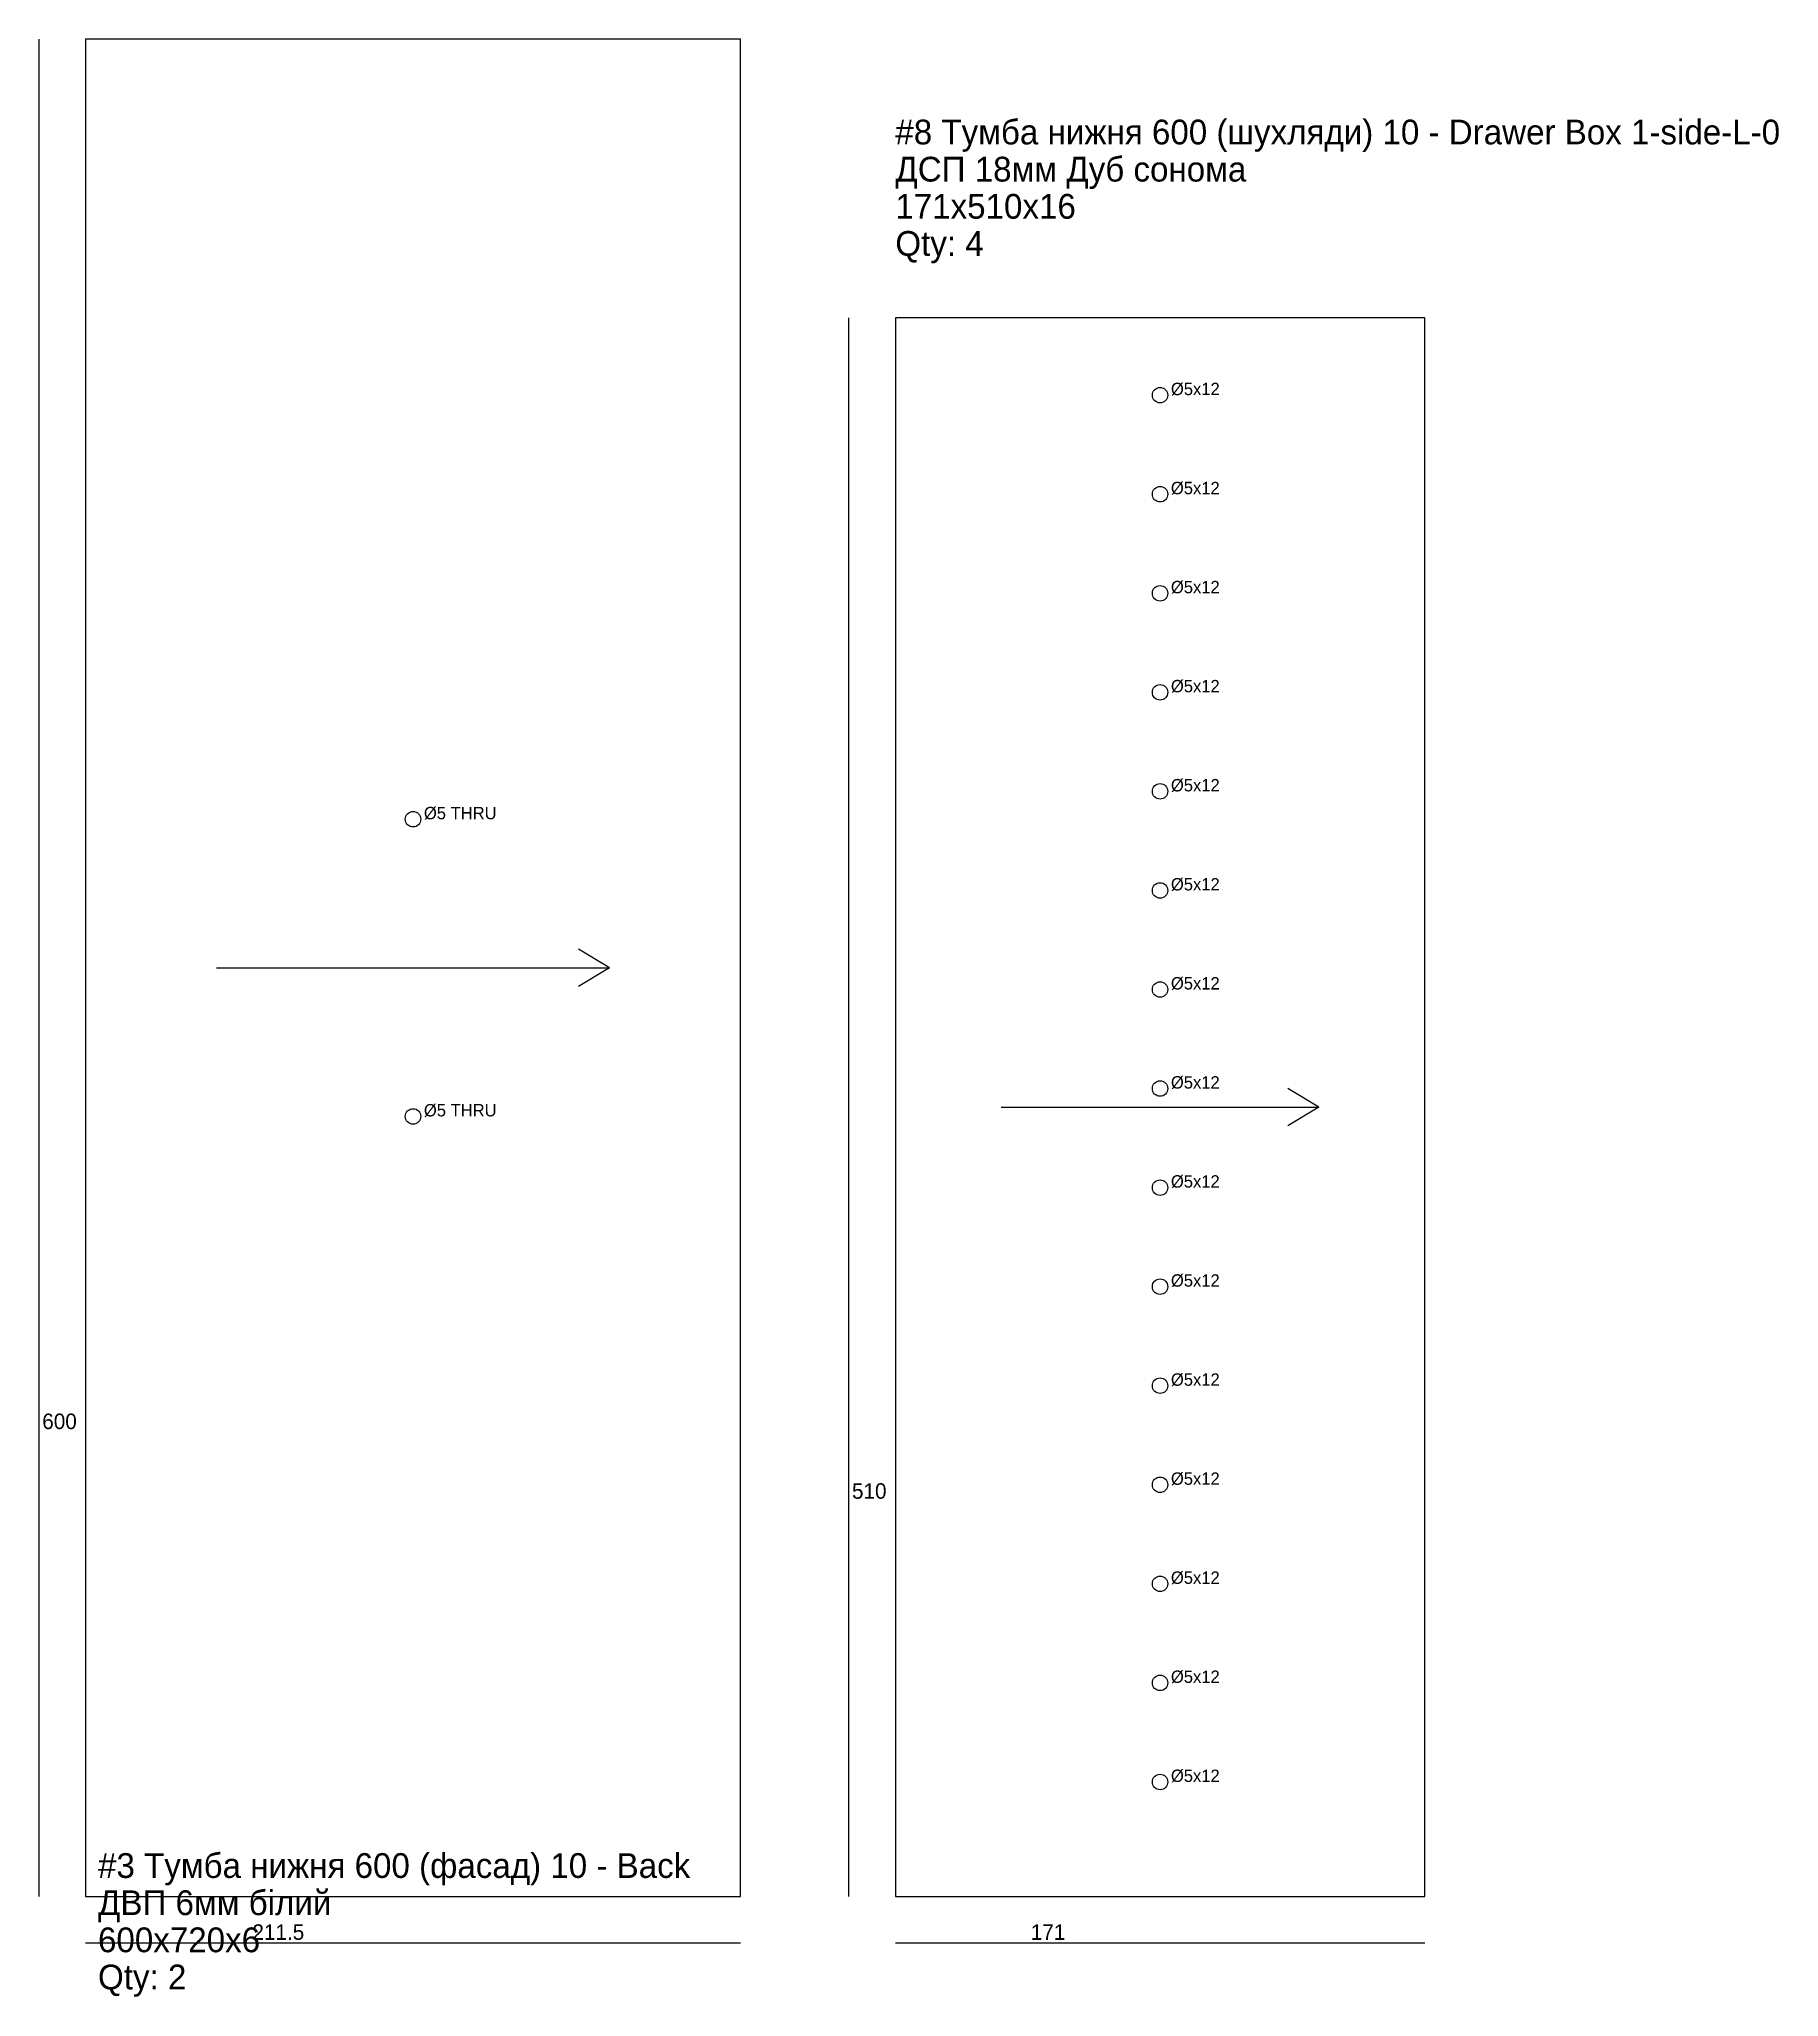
# Model space of a CAD drawing. Extents: x -15 to 2598, y -16 to 2645.
# Drawn here: x 1365 to 1927, y 738 to 1370 of the extents above; entities that cross this region are included whole.
import ezdxf

# ---------------------------------------------------------------- set-up
doc = ezdxf.new("R2010")
doc.units = 0
for name, color, linetype in [('ABF_cuttingLines', 7, 'CONTINUOUS'), ('BORE-INFO', 7, 'CONTINUOUS'), ('BORES-FRONT-5MM', 7, 'CONTINUOUS'), ('DEPTH12-ARTICLEdrawer-slide-500-fullext', 7, 'CONTINUOUS'), ('DIMENSIONS', 7, 'CONTINUOUS'), ('GRAIN', 7, 'CONTINUOUS'), ('INFO', 7, 'CONTINUOUS')]:
    doc.layers.add(name, color=color, linetype=linetype)
doc.dimstyles.get("Standard").update_dxf_attribs({"dimtxt": 3.5, "dimasz": 2.5, "dimexe": 0.18, "dimexo": 0.0625, "dimtad": 1, "dimdec": 4, "dimzin": 0, "dimdsep": 46, "dimcen": 0.09, "dimadec": 0, "dimazin": 0, "dimtfac": 1, "dimtdec": 4, "dimtofl": 0, "dimtmove": 0, "dimatfit": 3, "dimfxl": 1, "dimtolj": 1, "dimtzin": 0, "dimarcsym": 0})

msp = doc.modelspace()

# ---------------------------------------------------------------- texts
at = {"layer": 'BORE-INFO'}
for s, p in [('%%c5x12', (1730.5, 1255)), ('%%c5x12', (1730.5, 1223)), ('%%c5x12', (1730.5, 1191)), ('%%c5x12', (1730.5, 1159)), ('%%c5x12', (1730.5, 1127)), ('%%c5 THRU', (1489.25, 1118)), ('%%c5x12', (1730.5, 1095)), ('%%c5x12', (1730.5, 1063)), ('%%c5x12', (1730.5, 1031)), ('%%c5 THRU', (1489.25, 1022)), ('%%c5x12', (1730.5, 999)), ('%%c5x12', (1730.5, 967)), ('%%c5x12', (1730.5, 935)), ('%%c5x12', (1730.5, 903)), ('%%c5x12', (1730.5, 871)), ('%%c5x12', (1730.5, 839)), ('%%c5x12', (1730.5, 807))]:
    msp.add_text(s, height=4, dxfattribs=at).set_placement(p)
at = {"layer": 'INFO'}
for s, p in [('#8 Тумба нижня 600 (шухляди) 10 - Drawer Box 1-side-L-0', (1641.5, 1336)), ('ДСП 18мм Дуб сонома', (1641.5, 1324)), ('171x510x16', (1641.5, 1312)), ('Qty: 4', (1641.5, 1300)), ('#3 Тумба нижня 600 (фасад) 10 - Back', (1384, 776)), ('ДВП 6мм білий', (1384, 764)), ('600x720x6', (1384, 752)), ('Qty: 2', (1384, 740))]:
    msp.add_text(s, height=8, dxfattribs=at).set_placement(p)

# ---------------------------------------------------------------- blocks, each defined once
blk = doc.blocks.new('*D15')
at = {"layer": 'DIMENSIONS'}
blk.add_line((1641.5, 755), (1812.5, 755), dxfattribs=at)
blk.add_text('171', height=5, dxfattribs=at).set_placement((1685.25, 756))
blk = doc.blocks.new('*D16')
at = {"layer": 'DIMENSIONS'}
blk.add_line((1626.5, 770), (1626.5, 1280), dxfattribs=at)
blk.add_text('510', height=5, dxfattribs=at).set_placement((1627.5, 898.5))
blk = doc.blocks.new('*D13')
at = {"layer": 'DIMENSIONS'}
blk.add_line((1380, 755), (1591.5, 755), dxfattribs=at)
blk.add_text('211.5', height=5, dxfattribs=at).set_placement((1433.875, 756))
blk = doc.blocks.new('*D14')
at = {"layer": 'DIMENSIONS'}
blk.add_line((1365, 770), (1365, 1370), dxfattribs=at)
blk.add_text('600', height=5, dxfattribs=at).set_placement((1366, 921))

# ---------------------------------------------------------------- dimensions: what is measured, and where the dimension line sits
at = {"layer": 'DIMENSIONS'}
for base, p1, p2, text, picture, middle in [((1365, 770), (1365, 770), (1365, 1370), '600', '*D14', (1366, 921)), ((1626.5, 770), (1626.5, 770), (1626.5, 1280), '510', '*D16', (1627.5, 898.5))]:
    dim = msp.add_linear_dim(base=base, p1=p1, p2=p2, angle=90, text=text, dimstyle='STANDARD', dxfattribs=at)
    dim.commit()
    dim.dimension.update_dxf_attribs({"geometry": picture, "text_midpoint": middle})
for base, p1, p2, text, picture, middle in [((1380, 755), (1380, 755), (1591.5, 755), '211.5', '*D13', (1433.875, 756)), ((1641.5, 755), (1641.5, 755), (1812.5, 755), '171', '*D15', (1685.25, 756))]:
    dim = msp.add_linear_dim(base=base, p1=p1, p2=p2, text=text, dimstyle='STANDARD', dxfattribs=at)
    dim.commit()
    dim.dimension.update_dxf_attribs({"geometry": picture, "text_midpoint": middle})

# ---------------------------------------------------------------- linework, layer by layer
at = {"layer": 'ABF_cuttingLines'}
for points in [[(1380, 770), (1591.5, 770), (1591.5, 1370), (1380, 1370)], [(1641.5, 770), (1812.5, 770), (1812.5, 1280), (1641.5, 1280)]]:
    msp.add_lwpolyline(points, close=True, dxfattribs=at)
at = {"layer": 'BORES-FRONT-5MM'}
for centre in [(1485.75, 1118), (1485.75, 1022)]:
    msp.add_circle(centre, 2.5, dxfattribs=at)
at = {"layer": 'DEPTH12-ARTICLEdrawer-slide-500-fullext'}
for centre in [(1727, 1255), (1727, 1223), (1727, 1191), (1727, 1159), (1727, 1127), (1727, 1095), (1727, 1063), (1727, 1031), (1727, 999), (1727, 967), (1727, 935), (1727, 903), (1727, 871), (1727, 839), (1727, 807)]:
    msp.add_circle(centre, 2.5, dxfattribs=at)
at = {"layer": 'GRAIN'}
for p, q in [((1549.2, 1070), (1539.2, 1076)), ((1422.3, 1070), (1549.2, 1070)), ((1549.2, 1070), (1539.2, 1064)), ((1778.3, 1025), (1768.3, 1031)), ((1675.7, 1025), (1778.3, 1025)), ((1778.3, 1025), (1768.3, 1019))]:
    msp.add_line(p, q, dxfattribs=at)

msp.set_redraw_order([(e.dxf.handle, doc.entitydb.next_handle()) for e in msp.query("TEXT MTEXT ATTDEF DIMENSION ARC_DIMENSION")])  # texts and dimensions are drawn at this point

doc.saveas('drawing.dxf')
